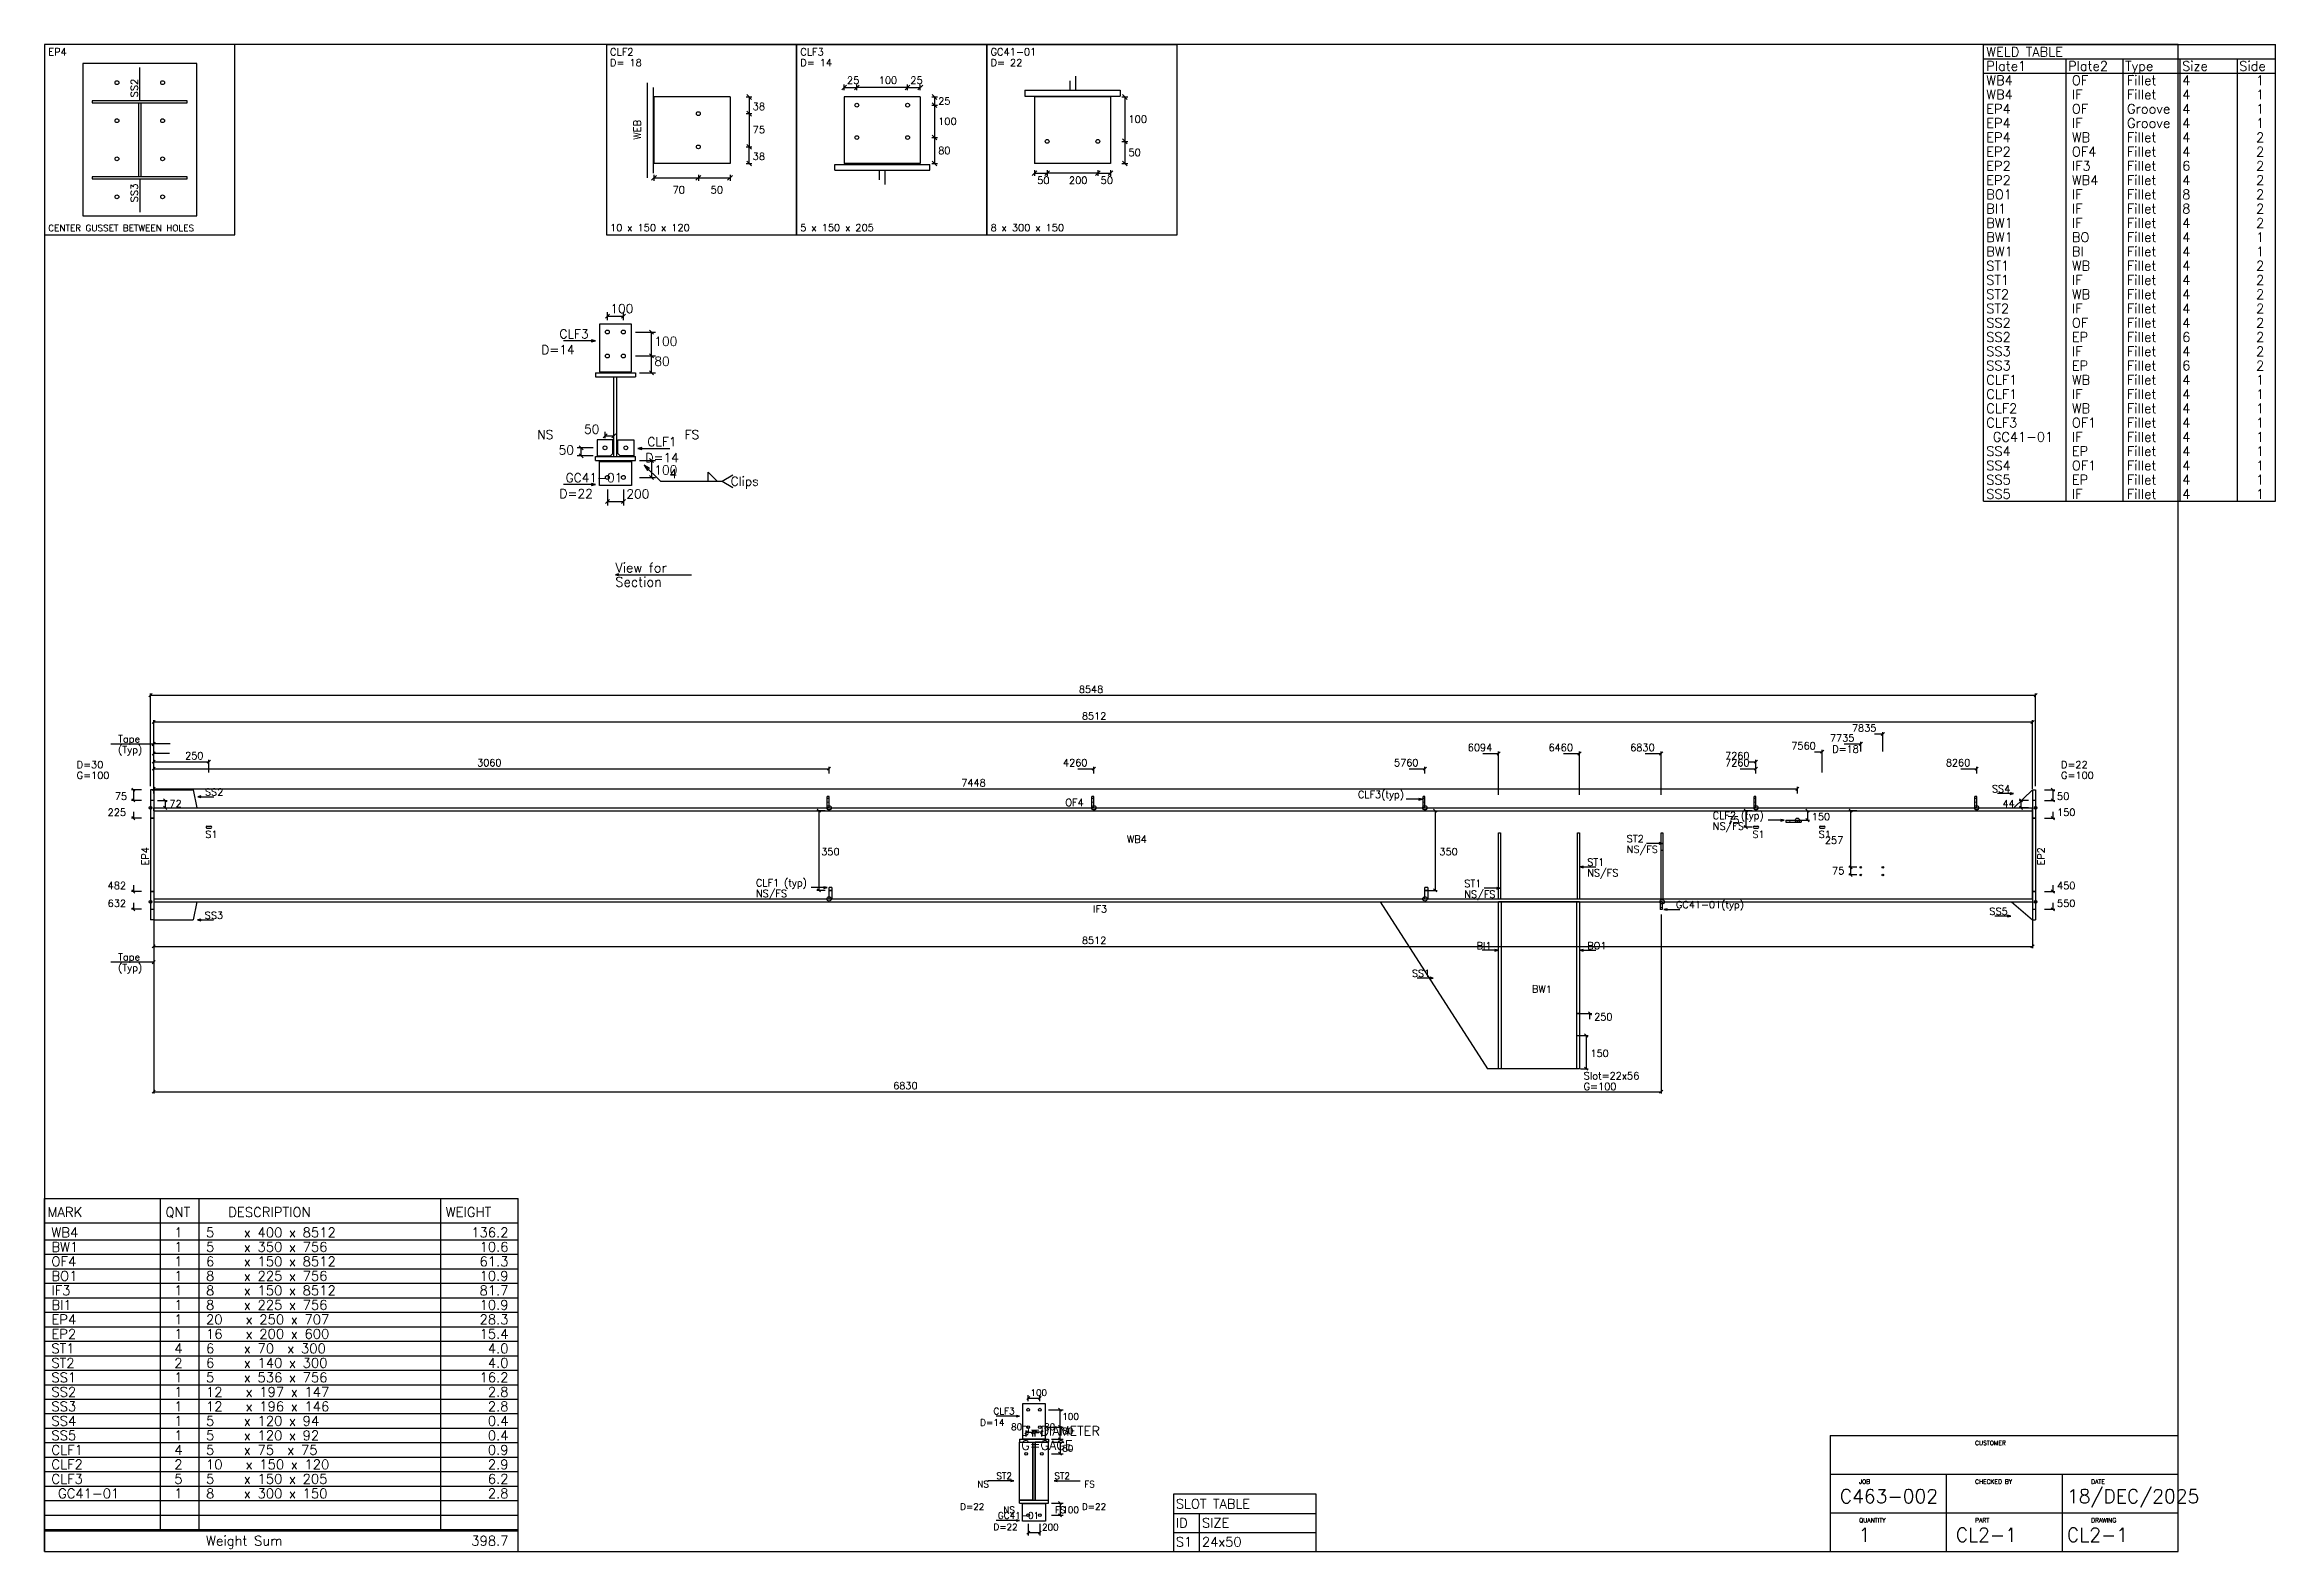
# Model space of a CAD drawing. Extents: x 0 to 879, y 0 to 594.
import ezdxf
from ezdxf.enums import TextEntityAlignment as Align

# ---------------------------------------------------------------- set-up
doc = ezdxf.new("R2010")
doc.units = 0
doc.linetypes.add('CONTIN', pattern=[0])
doc.linetypes.add('DASHED', pattern=[2.3812, 1.5875, -0.7937])
doc.layers.get('0').update_dxf_attribs({"linetype": 'CONTIN'})
for name, color, linetype in [('1', 7, 'CONTIN'), ('11', 7, 'CONTIN'), ('12', 2, 'CONTIN'), ('13', 2, 'CONTIN'), ('14', 7, 'CONTIN'), ('15', 6, 'CONTIN'), ('2', 7, 'CONTIN'), ('20', 7, 'CONTIN'), ('21', 7, 'CONTIN'), ('22', 7, 'CONTIN'), ('3', 1, 'CONTIN'), ('4', 1, 'CONTIN'), ('5', 7, 'CONTIN'), ('6', 4, 'CONTIN'), ('7', 3, 'DASHED'), ('9', 7, 'CONTIN')]:
    doc.layers.add(name, color=color, linetype=linetype)
doc.styles.add('SIMPLEX', font='SIMPLEX')

# ---------------------------------------------------------------- blocks, each defined once
blk = doc.blocks.new('SLOTTD')
at = {"layer": '6'}
for p, q in [((-25.4, 12.7), (25.4, 12.7)), ((-25.4, -12.7), (25.4, -12.7))]:
    blk.add_line(p, q, dxfattribs=at)
for centre, start, end in [((-25.4, 0), 90, 270), ((25.4, 0), 270, 90)]:
    blk.add_arc(centre, 12.7, start, end, dxfattribs=at)
blk = doc.blocks.new('CIRCLE')
at = {"layer": '1'}
blk.add_circle((0, 0), 10.2, dxfattribs=at)
blk = doc.blocks.new('ARROW')
at = {"layer": '2'}
blk.add_line((-0.635, -0.635), (0.635, 0.635), dxfattribs=at)
blk = doc.blocks.new('FLGHOL')
at = {"layer": '6'}
blk.add_solid([(-6.35, 0), (6.35, 0), (-6.35, 25.4), (6.35, 25.4)], dxfattribs=at)
blk = doc.blocks.new('WEBCLP2', base_point=(0, 152.4))
at = {"layer": '13'}
for p, q in [((-12.7, 0), (-12.7, 203.2)), ((-12.7, 203.2), (12.7, 203.2)), ((-12.7, 0), (12.7, 0)), ((12.7, 0), (12.7, 203.2))]:
    blk.add_line(p, q, dxfattribs=at)
at = {"layer": '6'}
for points in [[(-12.7, 144.78), (12.7, 144.78), (-12.7, 160.02), (12.7, 160.02)], [(-12.7, 43.18), (12.7, 43.18), (-12.7, 58.42), (12.7, 58.42)]]:
    blk.add_solid(points, dxfattribs=at)
blk = doc.blocks.new('ARROWP')
for p, q in [((0, 0), (-1.27, 0.317)), ((-1.27, 0.317), (-1.27, -0.317)), ((-1.27, -0.317), (0, 0))]:
    blk.add_line(p, q)
blk = doc.blocks.new('GRTCLPB')
at = {"layer": '13'}
for p, q in [((-12.7, 0), (-12.7, 152.4)), ((-12.7, 152.4), (12.7, 152.4)), ((-12.7, 0), (12.7, 0)), ((12.7, 0), (12.7, 152.4))]:
    blk.add_line(p, q, dxfattribs=at)
at = {"layer": '6'}
for points in [[(-12.7, 119.38), (12.7, 119.38), (-12.7, 134.62), (12.7, 134.62)], [(-12.7, 68.58), (12.7, 68.58), (-12.7, 83.82), (12.7, 83.82)]]:
    blk.add_solid(points, dxfattribs=at)
blk = doc.blocks.new('GRTCLP1')
at = {"layer": '13'}
for p, q in [((-12.7, 0), (-12.7, 101.6)), ((-12.7, 101.6), (12.7, 101.6)), ((-12.7, 0), (12.7, 0)), ((12.7, 0), (12.7, 101.6))]:
    blk.add_line(p, q, dxfattribs=at)
at = {"layer": '6'}
blk.add_solid([(-12.7, 68.58), (12.7, 68.58), (-12.7, 83.82), (12.7, 83.82)], dxfattribs=at)
blk = doc.blocks.new('BRCCLP', base_point=(12.7, 0))
at = {"layer": '1'}
blk.add_solid([(-12.7, 68.58), (12.7, 68.58), (-12.7, 83.82), (12.7, 83.82)], dxfattribs=at)
at = {"layer": '2'}
for p in [(-12.7, 101.6), (12.7, 0)]:
    blk.add_line(p, (12.7, 101.6), dxfattribs=at)
blk = doc.blocks.new('ASMPIECE', base_point=(250, -6))
at = {"layer": '1'}
for p, q in [((250, -6), (250, 6.97)), ((250, 6.97), (8762.478, 6.969)), ((8762.478, -6), (8762.478, 6.969)), ((250, -6), (250, -406)), ((250, -6), (8762.478, -6)), ((8762.478, -406), (8762.478, -6)), ((3322.969, -354.122), (3322.969, -406)), ((6022.97, -354.122), (6022.97, -406)), ((250, -406), (250, -418.97)), ((250, -406), (8762.478, -406)), ((250, -418.97), (8762.478, -418.97)), ((5807.523, -418.97), (6293.2, -1174.97)), ((6344, -1174.97), (6344, -418.97)), ((6710, -418.97), (6344, -418.97)), ((6356.97, -1174.97), (6356.97, -418.97)), ((6697.031, -418.97), (6697.031, -1174.97)), ((6710, -418.97), (6710, -1174.97)), ((8762.478, -406), (8762.478, -418.97)), ((6344, -1174.97), (6293.2, -1174.97)), ((6710, -1174.97), (6344, -1174.97))]:
    blk.add_line(p, q, dxfattribs=at)
at = {"layer": '12'}
for p, q in [((250, 89.255), (235.589, 89.255)), ((235.589, 89.255), (235.589, -501.254)), ((250, 89.255), (250, -501.254)), ((8762.478, 89.254), (8776.888, 89.254)), ((8762.478, 89.254), (8762.478, -501.255)), ((8776.888, 89.254), (8776.888, -501.255)), ((250, -501.254), (235.589, -501.254)), ((8762.478, -501.255), (8776.888, -501.255))]:
    blk.add_line(p, q, dxfattribs=at)
at = {"layer": '15'}
for centre in [(3310, 6.969), (4510, 6.969), (6010, 6.969), (7509.999, 6.969), (8510, 6.969), (7697.5, -49.232), (3310, -406), (6010, -406), (7084.323, -418.97)]:
    blk.add_circle(centre, 9.684, dxfattribs=at)
at = {"layer": '2'}
for p, q in [((235.589, 104.918), (235.589, 525.754)), ((235.589, 517.107), (8776.888, 517.107)), ((8776.888, 104.917), (8776.888, 525.753)), ((250, 93.434), (250, 404.704)), ((8762.478, 93.433), (8762.478, 404.704)), ((250, 396.058), (8762.478, 396.057)), ((250, 262.038), (250, 305.27)), ((7984.78, 262.038), (7984.78, 305.27)), ((8047.313, 341.816), (8084.78, 341.816)), ((8084.78, 262.038), (8084.78, 350.462)), ((324.935, 296.624), (250, 296.624)), ((250, 91.948), (250, 262.038)), ((322.053, 253.392), (250, 253.392)), ((250, 166.928), (250, 224.571)), ((250, 215.924), (500, 215.924)), ((500, 166.928), (500, 224.571)), ((6271.946, 253.392), (6344, 253.392)), ((6344, 66.053), (6344, 262.038)), ((6637.947, 253.392), (6710, 253.392)), ((6710, 66.053), (6710, 262.038)), ((7007.947, 253.392), (7080, 253.392)), ((7080, 66.053), (7080, 262.038)), ((7475.414, 215.924), (7510, 215.924)), ((7510, 166.928), (7510, 224.57)), ((7775.415, 261.116), (7810, 261.116)), ((7810, 166.928), (7810, 269.762)), ((7909.844, 296.624), (7984.78, 296.624)), ((250, 162.605), (250, 192.867)), ((250, 184.221), (3310, 184.221)), ((250, 71.818), (250, 102.08)), ((3310, 162.605), (3310, 192.867)), ((4437.946, 184.221), (4510, 184.221)), ((4510, 162.605), (4510, 192.867)), ((5937.946, 184.221), (6010, 184.221)), ((6010, 162.605), (6010, 192.867)), ((7437.947, 184.221), (7510, 184.221)), ((7510, 162.605), (7510, 192.867)), ((7697.5, 71.817), (7697.5, 102.08)), ((8437.947, 184.22), (8510.001, 184.22)), ((8510.001, 162.604), (8510.001, 192.867)), ((195.239, 89.255), (149.125, 89.255)), ((195.239, 40.835), (149.125, 40.835)), ((157.772, 89.255), (157.772, 40.835)), ((250, 93.434), (7697.5, 93.433)), ((267.293, 40.835), (310.525, 40.835)), ((267.293, 6.97), (310.525, 6.97)), ((301.878, 40.835), (301.878, 6.97)), ((8745.185, 40.834), (8701.952, 40.834)), ((8745.185, 6.969), (8701.952, 6.969)), ((8710.6, 40.834), (8710.6, 6.969)), ((8817.238, 89.254), (8863.353, 89.254)), ((8817.238, 40.834), (8863.353, 40.834)), ((8854.706, 89.254), (8854.706, 40.834)), ((195.239, -39.865), (149.125, -39.865)), ((157.772, -11.044), (157.772, -39.865)), ((3292.707, -6), (3255.239, -6)), ((3263.885, -6), (3263.885, -367.091)), ((6027.292, -6), (6064.76, -6)), ((6056.114, -6), (6056.114, -367.091)), ((7492.707, -6), (7455.239, -6)), ((7492.707, -81), (7455.239, -81)), ((7463.886, -6), (7463.886, -81)), ((7714.793, -6), (7752.261, -6)), ((7714.793, -49.232), (7752.261, -49.232)), ((7743.614, -6), (7743.614, -49.232)), ((7967.487, -6), (7930.02, -6)), ((7938.667, -6), (7938.667, -262.5)), ((8817.238, -39.865), (8863.353, -39.865)), ((8854.706, -11.044), (8854.706, -39.865)), ((7967.487, -262.5), (7930.02, -262.5)), ((7967.487, -262.5), (7930.02, -262.5)), ((7967.487, -297.086), (7930.02, -297.086)), ((7938.667, -262.5), (7938.667, -297.086)), ((195.239, -372.135), (149.125, -372.135)), ((157.772, -343.314), (157.772, -372.135)), ((3292.707, -367.091), (3255.239, -367.091)), ((6027.292, -367.091), (6064.76, -367.091)), ((8817.238, -372.135), (8863.353, -372.135)), ((8854.706, -343.314), (8854.706, -372.135)), ((195.239, -452.835), (149.125, -452.835)), ((157.772, -424.013), (157.772, -452.835)), ((250, -476.612), (250, -1287.949)), ((7080, -476.613), (7080, -1287.949)), ((8817.238, -452.835), (8863.353, -452.835)), ((8854.706, -424.014), (8854.706, -452.835)), ((8762.478, -505.434), (8762.478, -629.366)), ((250, -620.719), (8762.478, -620.719)), ((6714.323, -924.97), (6766.202, -924.97)), ((6757.555, -950.909), (6757.555, -924.97)), ((6714.323, -1024.97), (6748.909, -1024.97)), ((6740.262, -1024.97), (6740.262, -1174.97)), ((6714.323, -1174.97), (6748.909, -1174.97)), ((250, -1279.303), (7080, -1279.303))]:
    blk.add_line(p, q, dxfattribs=at)
at = {"layer": '3'}
for p, q in [((250, 93.434), (250, 381.647)), ((250, 295.183), (56.321, 295.183)), ((449.882, 56.975), (521.936, 56.975)), ((5997.03, 45.878), (5924.977, 45.878)), ((8676.058, 71.529), (8604.005, 71.529)), ((7636.976, -49.232), (7564.923, -49.232)), ((7085.764, -154.42), (7013.711, -154.42)), ((6712.882, -260.741), (6784.936, -260.741)), ((3301.354, -354.295), (3229.3, -354.295)), ((6349.764, -357.58), (6277.711, -357.58)), ((448.882, -501.254), (520.935, -501.254)), ((7092.969, -453.555), (7165.022, -453.555)), ((8664.341, -483.53), (8592.288, -483.53)), ((250, -505.434), (250, -629.365)), ((250, -505.434), (250, -707.183)), ((250, -692.772), (56.321, -692.772)), ((6341.118, -638.69), (6269.065, -638.69)), ((6712.882, -638.69), (6784.936, -638.69)), ((6047.479, -764.69), (5975.426, -764.69))]:
    blk.add_line(p, q, dxfattribs=at)
at = {"layer": '9'}
for p, q in [((250, 89.255), (430.32, 89.255)), ((447, 6.97), (430.32, 89.255)), ((8678.939, 6.969), (8762.478, 89.254)), ((6344, -406), (6344, -106)), ((6344, -106), (6352.646, -106)), ((6352.646, -106), (6352.646, -406)), ((6701.354, -406), (6701.354, -106)), ((6701.354, -106), (6710, -106)), ((6710, -106), (6710, -406)), ((7080, -406), (7080, -106)), ((7080, -106), (7088.646, -106)), ((7088.646, -106), (7088.646, -406)), ((250, -501.254), (429.32, -501.254)), ((446, -418.97), (429.32, -501.254)), ((6344, -406), (6352.646, -406)), ((6701.354, -406), (6710, -406)), ((7080, -406), (7088.646, -406)), ((8667.223, -418.97), (8762.478, -501.255))]:
    blk.add_line(p, q, dxfattribs=at)
at = {"layer": '1', "xscale": -0.34, "yscale": 0.34, "zscale": 0.34}
for p in [(3305.677, 6.969), (4505.677, 6.969), (6005.677, 6.969), (7505.676, 6.969), (8505.677, 6.969)]:
    blk.add_blockref('GRTCLPB', p, dxfattribs=at)
at = {"layer": '1', "xscale": 0.34, "yscale": 0.34, "zscale": 0.34, "rotation": -90}
blk.add_blockref('WEBCLP2', (7697.5, -53.556), dxfattribs=at)
at = {"layer": '15', "xscale": 0.567, "yscale": 0.567, "zscale": 0.567}
for p in [(235.589, 6.97), (8776.888, 6.969), (235.589, -418.97), (8776.888, -418.97)]:
    blk.add_blockref('CIRCLE', p, dxfattribs=at)
at = {"layer": '2', "xscale": 11.347, "yscale": 11.347, "zscale": 11.347}
for p, rotation in [((235.589, 517.107), 180), ((250, 396.058), 180), ((250, 296.624), 180), ((250, 253.392), 180), ((250, 215.924), 180), ((250, 184.221), 180), ((157.772, 89.255), 90), ((157.772, 40.835), -90), ((250, 93.434), 180), ((301.878, 40.835), 90), ((301.878, 6.97), -90), ((3263.885, -6), 90), ((6056.114, -6), 90), ((7463.886, -6), 90), ((7743.614, -6), 90), ((7938.667, -6), 90), ((8710.6, 40.834), 90), ((8710.6, 6.969), -90), ((8854.706, 89.254), 90), ((8854.706, 40.834), -90), ((157.772, -39.865), -90), ((7463.886, -81), -90), ((7743.614, -49.232), -90), ((8854.706, -39.865), -90), ((7938.667, -262.5), -90), ((7938.667, -262.5), 90), ((7938.667, -297.086), -90), ((157.772, -372.135), -90), ((3263.885, -367.091), -90), ((6056.114, -367.091), -90), ((8854.706, -372.135), -90), ((157.772, -452.835), -90), ((8854.706, -452.835), -90), ((6757.555, -924.97), 90), ((6740.262, -1024.97), 90), ((6740.262, -1174.97), -90), ((250, -1279.303), 180)]:
    blk.add_blockref('ARROW', p, dxfattribs=dict(at, rotation=rotation))
at = {"layer": '2'}
for name, p, xscale, yscale, zscale in [('ARROW', (8776.888, 517.107), 11.347, 11.347, 11.347), ('ARROW', (7984.78, 296.624), 11.347, 11.347, 11.347), ('ARROW', (8084.78, 341.816), 11.347, 11.347, 11.347), ('ARROW', (8762.478, 396.057), 11.347, 11.347, 11.347), ('ARROW', (500, 215.924), 11.347, 11.347, 11.347), ('ARROW', (6344, 253.392), 11.347, 11.347, 11.347), ('ARROW', (6710, 253.392), 11.347, 11.347, 11.347), ('ARROW', (7080, 253.392), 11.347, 11.347, 11.347), ('ARROW', (7510, 215.924), 11.347, 11.347, 11.347), ('ARROW', (7810, 261.116), 11.347, 11.347, 11.347), ('ARROW', (3310, 184.221), 11.347, 11.347, 11.347), ('ARROW', (4510, 184.221), 11.347, 11.347, 11.347), ('ARROW', (6010, 184.221), 11.347, 11.347, 11.347), ('ARROW', (7510, 184.221), 11.347, 11.347, 11.347), ('ARROW', (8510.001, 184.22), 11.347, 11.347, 11.347), ('ARROW', (7697.5, 93.433), 11.347, 11.347, 11.347), ('CIRCLE', (7984.78, -262.5), 0.34, 0.34, 0.34), ('CIRCLE', (7984.78, -297.086), 0.34, 0.34, 0.34), ('CIRCLE', (8084.78, -262.5), 0.34, 0.34, 0.34), ('CIRCLE', (8084.78, -297.086), 0.34, 0.34, 0.34), ('ARROW', (8762.478, -620.719), 11.347, 11.347, 11.347), ('ARROW', (7080, -1279.303), 11.347, 11.347, 11.347)]:
    blk.add_blockref(name, p, dxfattribs=dict(at, xscale=xscale, yscale=yscale, zscale=zscale))
at = {"layer": '3', "xscale": 11.347, "yscale": 11.347, "zscale": 11.347}
for name, p in [('ARROW', (250, 295.183)), ('ARROWP', (5997.03, 45.878)), ('ARROWP', (8676.058, 71.529)), ('ARROWP', (7636.976, -49.232)), ('ARROWP', (7085.764, -154.42)), ('ARROWP', (3301.354, -354.295)), ('ARROWP', (6349.764, -357.58)), ('ARROWP', (8664.341, -483.53)), ('ARROW', (250, -692.772)), ('ARROWP', (6341.118, -638.69)), ('ARROWP', (6047.479, -764.69))]:
    blk.add_blockref(name, p, dxfattribs=at)
at = {"layer": '3', "xscale": 11.347, "yscale": 11.347, "zscale": 11.347, "rotation": 180}
for name, p in [('ARROWP', (449.882, 56.975)), ('ARROWP', (6712.882, -260.741)), ('ARROWP', (448.882, -501.254)), ('ARROWP', (7092.969, -453.555)), ('ARROW', (250, -620.719)), ('ARROWP', (6712.882, -638.69))]:
    blk.add_blockref(name, p, dxfattribs=at)
at = {"layer": '6'}
for p, xscale, yscale, zscale, rotation in [((235.589, 40.835), 0.511, 0.567, 0.567, -90), ((8762.478, 40.834), 0.511, 0.567, 0.567, -90), ((235.589, -39.865), 0.511, 0.567, 0.567, -90), ((8762.478, -39.865), 0.511, 0.567, 0.567, -90), ((7088.646, -186), 0.511, 0.34, 0.34, 90), ((235.589, -372.135), 0.511, 0.567, 0.567, -90), ((8762.478, -372.135), 0.511, 0.567, 0.567, -90), ((235.589, -452.835), 0.511, 0.567, 0.567, -90), ((8762.478, -452.835), 0.511, 0.567, 0.567, -90), ((6697.031, -924.97), -0.511, -0.511, -0.511, 90), ((6697.031, -1024.97), -0.511, -0.511, -0.511, 90)]:
    blk.add_blockref('FLGHOL', p, dxfattribs=dict(at, xscale=xscale, yscale=yscale, zscale=zscale, rotation=rotation))
at = {"layer": '6', "xscale": 0.34, "yscale": 0.34, "zscale": 0.34}
for p in [(500, -81), (7510, -81), (7810, -81)]:
    blk.add_blockref('SLOTTD', p, dxfattribs=at)
at = {"layer": '7', "xscale": -0.511, "yscale": 0.511, "zscale": 0.511}
for p in [(3310, -406), (6010, -406)]:
    blk.add_blockref('BRCCLP', p, dxfattribs=at)
at = {"layer": '7', "xscale": 0.34, "yscale": 0.34, "zscale": 0.34, "rotation": 180}
blk.add_blockref('GRTCLP1', (7080, -418.97), dxfattribs=at)
at = {"style": 'SIMPLEX'}
blk.add_text('BW1', height=32.28, rotation=-1.571, dxfattribs=at).set_placement((6494.721, -829.25))
at = {"layer": '11', "style": 'SIMPLEX'}
for s, p in [('8548', (4441.679, 527.867)), ('8512', (4455.439, 406.817)), ('7560', (7670.12, 271.876)), ('7735', (7844.9, 307.384)), ('7835', (7944.9, 352.576)), ('250', (392.4, 226.684)), ('3060', (1715.44, 194.981)), ('4260', (4370.121, 194.981)), ('5760', (5870.12, 194.981)), ('6094', (6204.121, 264.152)), ('6460', (6570.121, 264.152)), ('6830', (6940.12, 264.152)), ('7260', (7370.12, 226.684)), ('7260', (7370.12, 194.98)), ('8260', (8370.121, 194.98)), ('7448', (3909.19, 104.193)), ('225', (41.526, -29.105)), ('75', (73.806, 43.525)), ('72', (321.285, 9.66)), ('44', (8626.633, 9.659)), ('50', (8874.112, 43.524)), ('150', (8874.112, -29.105)), ('75', (7379.92, -65.02)), ('150', (7763.021, -49.136)), ('350', (3274.646, -208.066)), ('350', (6075.52, -208.066)), ('257', (7822.42, -155.77)), ('75', (7854.7, -294.396)), ('482', (41.526, -361.375)), ('450', (8874.112, -361.375)), ('632', (41.526, -442.075)), ('550', (8874.112, -442.075)), ('8512', (4455.439, -609.959)), ('250', (6776.961, -956.174)), ('150', (6759.668, -1121.49)), ('6830', (3600.44, -1268.543))]:
    blk.add_text(s, height=32.28, dxfattribs=at).set_placement(p)
at = {"layer": '21', "style": 'SIMPLEX'}
for s, p in [('D=30', (-98.738, 186.094)), ('D=18', (7855.661, 256.85)), ('D=22', (8892.174, 186.094)), ('G=100', (-98.738, 137.674)), ('G=100', (8892.174, 137.674)), ('Slot=22x56', (6729.311, -1223.39)), ('G=100', (6729.311, -1271.81))]:
    blk.add_text(s, height=32.28, dxfattribs=at).set_placement(p)
at = {"layer": '3', "style": 'SIMPLEX'}
for s, p in [('Tape', (88.601, 303.253)), ('(Typ)', (88.601, 254.833)), ('SS4', (8579.218, 76.909)), ('SS2', (482.162, 62.355)), ('OF4', (4380.88, 15.039)), ('CLF3(typ)', (5706.511, 51.258)), ('S1', (483.86, -129.42)), ('CLF2 (typ)', (7314.177, -43.852)), ('NS/FS', (7314.177, -92.272)), ('S1', (7493.859, -129.42)), ('S1', (7793.86, -129.42)), ('WB4', (4660, -151.26)), ('ST2', (6924.365, -149.04)), ('NS/FS', (6924.365, -197.46)), ('ST1', (6745.163, -255.361)), ('NS/FS', (6745.163, -303.781)), ('CLF1 (typ)', (2978.555, -348.915)), ('NS/FS', (2978.555, -397.334)), ('ST1', (6188.365, -352.2)), ('NS/FS', (6188.365, -400.62)), ('SS3', (481.162, -495.874)), ('IF3', (4506.239, -467.39)), (' GC41-01(typ)', (7125.25, -448.175)), ('SS5', (8567.501, -478.15)), ('BI1', (6244.278, -633.31)), ('BO1', (6745.163, -633.31)), ('Tape', (88.601, -684.702)), ('(Typ)', (88.601, -733.122)), ('SS1', (5950.64, -759.31))]:
    blk.add_text(s, height=32.28, dxfattribs=at).set_placement(p)
for s, p in [('EP4', (227.52, -254.42)), ('EP2', (8817.238, -254.42))]:
    blk.add_text(s, height=32.28, rotation=90, dxfattribs=at).set_placement(p)
blk = doc.blocks.new('ASMBASE')
for p, q in [((25.4, 25.4), (0, 25.4)), ((0, 25.4), (0, 0)), ((25.4, 0), (25.4, 25.4)), ((20.32, 22.86), (5.08, 22.86)), ((5.08, 22.86), (5.08, 2.54)), ((12.7, 17.882), (12.7, 22.352)), ((20.32, 2.54), (20.32, 22.86)), ((19.05, 17.882), (6.35, 17.882)), ((6.35, 17.882), (6.35, 17.628)), ((19.05, 17.628), (19.05, 17.882)), ((6.35, 17.628), (19.05, 17.628)), ((12.573, 17.628), (12.827, 17.628)), ((12.573, 7.739), (12.573, 17.628)), ((12.827, 17.628), (12.827, 7.739)), ((19.05, 7.739), (6.35, 7.739)), ((6.35, 7.739), (6.35, 7.485)), ((6.35, 7.485), (19.05, 7.485)), ((12.827, 7.739), (12.573, 7.739)), ((12.7, 7.485), (12.7, 3.048)), ((19.05, 7.485), (19.05, 7.739)), ((0, 0), (25.4, 0)), ((5.08, 2.54), (20.32, 2.54))]:
    blk.add_line(p, q)
at = {"layer": '1'}
for centre in [(9.652, 20.32), (15.748, 20.32), (9.652, 15.24), (15.748, 15.24), (9.652, 10.16), (15.748, 10.16), (9.652, 5.08), (15.748, 5.08)]:
    blk.add_circle(centre, 0.254, dxfattribs=at)
at = {"layer": '1', "style": 'SIMPLEX'}
for s, height, p in [('EP4', 0.963, (0.482, 23.955)), ('CENTER GUSSET BETWEEN HOLES', 0.867, (0.482, 0.482))]:
    blk.add_text(s, height=height, dxfattribs=at).set_placement(p)
for s, p in [('SS2', (12.459, 18.363)), ('SS3', (12.459, 4.353))]:
    blk.add_text(s, height=0.963, rotation=90, dxfattribs=at).set_placement(p)
blk = doc.blocks.new('ASMPLATE')
at = {"layer": '14'}
for p, q in [((0, 0), (0, 139.065)), ((0, 139.065), (186.69, 139.065)), ((45.72, 8.096), (45.72, 139.065)), ((60.96, 8.096), (60.96, 139.065)), ((156.21, 8.096), (156.21, 139.065)), ((156.21, 8.096), (156.21, 139.065)), ((186.69, 8.096), (186.69, 139.065)), ((186.69, 0), (186.69, 139.065)), ((0, 129.54), (186.69, 129.54)), ((0, 122.873), (186.69, 122.873)), ((0, 117.158), (186.69, 117.158)), ((0, 111.443), (186.69, 111.443)), ((0, 105.728), (186.69, 105.728)), ((0, 100.013), (186.69, 100.013)), ((0, 94.298), (186.69, 94.298)), ((0, 88.583), (186.69, 88.583)), ((0, 82.868), (186.69, 82.868)), ((0, 77.153), (186.69, 77.153)), ((0, 71.438), (186.69, 71.438)), ((0, 65.723), (186.69, 65.723)), ((0, 60.008), (186.69, 60.008)), ((0, 54.293), (186.69, 54.293)), ((0, 48.578), (186.69, 48.578)), ((0, 42.863), (186.69, 42.863)), ((0, 37.148), (186.69, 37.148)), ((0, 31.433), (186.69, 31.433)), ((0, 25.718), (186.69, 25.718)), ((0, 20.003), (186.69, 20.003)), ((0, 14.288), (186.69, 14.288)), ((0, 8.573), (186.69, 8.573)), ((0, 8.096), (186.69, 8.096)), ((0, 0), (186.69, 0))]:
    blk.add_line(p, q, dxfattribs=at)
at = {"layer": '14', "style": 'SIMPLEX'}
for s, p in [('MARK', (1.143, 131.826)), ('QNT', (47.625, 131.826)), ('DESCRIPTION', (72.39, 131.826)), ('WEIGHT', (158.115, 131.826)), ('WB4', (2.667, 123.825)), ('  1', (45.91, 123.825)), ('5    x 400 x 8512', (63.627, 123.825)), ('OF4', (2.667, 112.395)), ('BW1', (2.667, 118.11)), ('  1', (45.91, 118.11)), ('  1', (45.91, 112.395)), ('5    x 350 x 756', (63.627, 118.11)), ('6    x 150 x 8512', (63.627, 112.395)), ('BO1', (2.667, 106.68)), ('  1', (45.91, 106.68)), ('8    x 225 x 756', (63.627, 106.68)), ('IF3', (2.667, 100.965)), ('BI1', (2.667, 95.25)), ('  1', (45.91, 100.965)), ('  1', (45.91, 95.25)), ('8    x 150 x 8512', (63.627, 100.965)), ('8    x 225 x 756', (63.627, 95.25)), ('EP4', (2.667, 89.535)), ('  1', (45.91, 89.535)), ('20   x 250 x 707', (63.627, 89.535)), ('ST1', (2.667, 78.105)), ('EP2', (2.667, 83.82)), ('  4', (45.91, 78.105)), ('  1', (45.91, 83.82)), ('6    x 70  x 300', (63.627, 78.105)), ('16   x 200 x 600', (63.627, 83.82)), ('ST2', (2.667, 72.39)), ('SS1', (2.667, 66.675)), ('  2', (45.91, 72.39)), ('  1', (45.91, 66.675)), ('5    x 536 x 756', (63.627, 66.675)), ('6    x 140 x 300', (63.627, 72.39)), ('SS2', (2.667, 60.96)), ('  1', (45.91, 60.96)), ('12   x 197 x 147', (63.627, 60.96)), ('SS3', (2.667, 55.245)), ('SS4', (2.667, 49.53)), ('  1', (45.91, 55.245)), ('  1', (45.91, 49.53)), ('5    x 120 x 94', (63.627, 49.53)), ('12   x 196 x 146', (63.627, 55.245)), ('SS5', (2.667, 43.815)), ('  1', (45.91, 43.815)), ('5    x 120 x 92', (63.627, 43.815)), ('CLF1', (2.667, 38.1)), ('CLF2', (2.667, 32.385)), ('  4', (45.91, 38.1)), ('  2', (45.91, 32.385)), ('5    x 75  x 75', (63.627, 38.1)), ('10   x 150 x 120', (63.627, 32.385)), ('CLF3', (2.667, 26.67)), ('  5', (45.91, 26.67)), ('5    x 150 x 205', (63.627, 26.67)), (' GC41-01', (2.667, 20.955)), ('  1', (45.91, 20.955)), ('8    x 300 x 150', (63.627, 20.955)), ('Weight Sum', (63.627, 2.286))]:
    blk.add_text(s, height=3.81, dxfattribs=at).set_placement(p)
for s, p in [('  136.2', (182.88, 123.825)), ('   61.3', (182.88, 112.395)), ('   10.6', (182.88, 118.11)), ('   10.9', (182.88, 106.68)), ('   81.7', (182.88, 100.965)), ('   10.9', (182.88, 95.25)), ('   28.3', (182.88, 89.535)), ('   15.4', (182.88, 83.82)), ('    4.0', (182.88, 78.105)), ('   16.2', (182.88, 66.675)), ('    4.0', (182.88, 72.39)), ('    2.8', (182.88, 60.96)), ('    2.8', (182.88, 55.245)), ('    0.4', (182.88, 49.53)), ('    0.4', (182.88, 43.815)), ('    0.9', (182.88, 38.1)), ('    2.9', (182.88, 32.385)), ('    6.2', (182.88, 26.67)), ('    2.8', (182.88, 20.955)), ('  398.7', (182.88, 2.286))]:
    blk.add_text(s, height=3.81, dxfattribs=at).set_placement(p, align=Align.RIGHT)
blk = doc.blocks.new('ASMTITLE')
for p, q in [((0, 30.48), (91.44, 30.48)), ((0, 30.48), (0, 0)), ((91.44, 0), (91.44, 30.48)), ((0, 20.32), (91.44, 20.32)), ((30.48, 20.32), (30.48, 0)), ((60.96, 20.32), (60.96, 0)), ((0, 10.16), (91.44, 10.16)), ((0, 0), (91.44, 0))]:
    blk.add_line(p, q)
at = {"style": 'SIMPLEX'}
for s, height, p in [('CUSTOMER', 1.143, (38.1, 27.94)), ('JOB', 1.143, (7.62, 17.78)), ('CHECKED BY', 1.143, (38.1, 17.78)), ('DATE', 1.143, (68.58, 17.78)), ('C463-002', 3.607, (2.54, 12.7)), ('18/DEC/2025', 3.607, (62.23, 12.7)), ('QUANTITY', 1.143, (7.62, 7.62)), ('  1', 3.607, (2.54, 2.54)), ('CL2-1', 3.607, (33.02, 2.54)), ('PART', 1.143, (38.1, 7.62)), ('CL2-1', 3.607, (62.23, 2.54)), ('DRAWING', 1.143, (68.58, 7.62))]:
    blk.add_text(s, height=height, dxfattribs=at).set_placement(p)
blk = doc.blocks.new('ASMSECTN')
at = {"layer": '1'}
for p, q in [((-6.35, 27.94), (6.35, 27.94)), ((-6.35, 27.94), (-6.35, 26.67)), ((-6.35, 26.67), (6.35, 26.67)), ((-0.508, 1.27), (-0.508, 26.67)), ((0.508, 1.27), (0.508, 26.67)), ((6.35, 27.94), (6.35, 26.67)), ((-6.35, 0), (-6.35, 1.27)), ((-6.35, 1.27), (6.35, 1.27)), ((-6.35, 0), (6.35, 0)), ((6.35, 0), (6.35, 1.27))]:
    blk.add_line(p, q, dxfattribs=at)
at = {"layer": '13'}
for p, q in [((5.08, 43.434), (-5.08, 43.434)), ((-5.08, 43.434), (-5.08, 28.194)), ((5.08, 28.194), (5.08, 43.434)), ((-5.08, 28.194), (5.08, 28.194)), ((-0.762, 6.604), (-5.842, 6.604)), ((-5.842, 6.604), (-5.842, 1.524)), ((-5.842, 1.524), (-1.524, 1.524)), ((-0.762, 2.286), (-1.524, 1.524)), ((-0.762, 2.286), (-0.762, 6.604)), ((0.762, 6.604), (5.842, 6.604)), ((0.762, 2.286), (0.762, 6.604)), ((0.762, 2.286), (1.524, 1.524)), ((5.842, 1.524), (1.524, 1.524)), ((5.842, 6.604), (5.842, 1.524)), ((-5.08, -0.254), (5.08, -0.254)), ((-5.08, -7.874), (-5.08, -0.254)), ((5.08, -0.254), (5.08, -7.874)), ((5.08, -7.874), (-5.08, -7.874))]:
    blk.add_line(p, q, dxfattribs=at)
at = {"layer": '3'}
for p, q in [((-2.54, 44.704), (-2.54, 47.244)), ((-2.54, 45.974), (2.54, 45.974)), ((2.54, 44.704), (2.54, 47.244)), ((-6.35, 38.1), (-16.51, 38.1)), ((6.35, 40.894), (12.7, 40.894)), ((11.43, 27.94), (11.43, 40.894)), ((6.35, 33.274), (12.7, 33.274)), ((7.62, 27.94), (12.7, 27.94)), ((-3.302, 7.112), (-3.302, 9.144)), ((-3.302, 7.874), (-0.508, 7.874)), ((-0.508, 7.874), (-0.508, 9.144)), ((-7.112, 4.064), (-12.192, 4.064)), ((-7.112, 1.524), (-12.192, 1.524)), ((-10.922, 1.524), (-10.922, 4.064)), ((7.112, 3.81), (17.272, 3.81)), ((7.62, 0), (12.7, 0)), ((11.43, 0), (11.43, -5.334)), ((7.62, -5.334), (12.7, -5.334)), ((-6.35, -7.62), (-16.51, -7.62)), ((-2.54, -9.144), (-2.54, -14.224)), ((-2.54, -12.954), (2.54, -12.954)), ((2.54, -9.144), (2.54, -14.224))]:
    blk.add_line(p, q, dxfattribs=at)
at = {"layer": '4'}
for p, q in [((9.195, -1.422), (14.315, -6.543)), ((14.315, -6.543), (33.091, -6.543)), ((29.535, -3.698), (32.38, -6.543)), ((29.535, -6.543), (29.535, -3.698)), ((33.091, -6.543), (33.945, -6.543)), ((33.945, -6.543), (37.358, -4.552)), ((33.945, -6.543), (37.358, -8.534))]:
    blk.add_line(p, q, dxfattribs=at)
at = {"layer": '1'}
for p, rotation in [((-2.54, 45.974), 180), ((11.43, 40.894), 90), ((11.43, 33.274), 270), ((11.43, 33.274), 90), ((11.43, 27.94), 270), ((-0.508, 7.874), 180), ((-10.922, 4.064), 270), ((-10.922, 1.524), 90), ((11.43, 0), 90), ((11.43, -5.334), 270), ((-2.54, -12.954), 180)]:
    blk.add_blockref('ARROW', p, dxfattribs=dict(at, rotation=rotation))
for p in [(2.54, 45.974), (-3.302, 7.874), (2.54, -12.954)]:
    blk.add_blockref('ARROW', p, dxfattribs=at)
at = {"layer": '1', "xscale": 0.06, "yscale": 0.06, "zscale": 0.06}
for p in [(-2.54, 40.894), (2.54, 40.894), (-2.54, 33.274), (2.54, 33.274), (-3.302, 4.064), (3.302, 4.064)]:
    blk.add_blockref('CIRCLE', p, dxfattribs=at)
at = {"layer": '1', "xscale": 0.06, "yscale": 0.06, "zscale": 0.06, "rotation": 90}
for p in [(-2.54, -5.334), (2.54, -5.334)]:
    blk.add_blockref('CIRCLE', p, dxfattribs=at)
at = {"layer": '3'}
for p in [(-6.35, 38.1), (-6.35, -7.62)]:
    blk.add_blockref('ARROWP', p, dxfattribs=at)
at = {"layer": '3', "rotation": 180}
blk.add_blockref('ARROWP', (7.112, 3.81), dxfattribs=at)
at = {"layer": '4', "xscale": 1.5, "yscale": 1.5, "zscale": 1.5, "rotation": 135}
blk.add_blockref('ARROWP', (9.195, -1.422), dxfattribs=at)
at = {"layer": '1', "style": 'SIMPLEX'}
for s, p in [('CLF3', (-17.78, 38.862)), ('CLF1', (10.16, 4.572)), (' GC41-01', (-17.78, -6.858))]:
    blk.add_text(s, height=2.845, dxfattribs=at).set_placement(p)
at = {"layer": '21', "style": 'SIMPLEX'}
for s, p in [('D=14', (-23.571, 33.833)), ('D=14', (9.55, -0.457)), ('D=22', (-17.78, -11.887))]:
    blk.add_text(s, height=2.845, dxfattribs=at).set_placement(p)
at = {"layer": '3', "style": 'SIMPLEX'}
for s, p in [('100', (-1.592, 46.922)), ('100', (12.378, 36.508)), ('80', (12.378, 30.158)), ('NS', (-24.841, 6.858)), ('50', (-9.94, 8.568)), ('FS', (21.996, 6.858)), ('50', (-18.068, 1.964)), ('100', (12.378, -4.386)), ('200', (3.488, -12.006))]:
    blk.add_text(s, height=2.845, dxfattribs=at).set_placement(p)
at = {"layer": '4', "style": 'SIMPLEX'}
blk.add_text('Clips', height=2.845, dxfattribs=at).set_placement((36.647, -7.965))
at = {"layer": '5', "style": 'SIMPLEX'}
blk.add_text('4', height=2.845, dxfattribs=at).set_placement((17.16, -5.595))
blk = doc.blocks.new('ASMSECT2')
at = {"layer": '1'}
for p, q in [((-6.35, 27.94), (6.35, 27.94)), ((-6.35, 27.94), (-6.35, 26.67)), ((-6.35, 26.67), (6.35, 26.67)), ((-0.508, 1.27), (-0.508, 26.67)), ((0.508, 1.27), (0.508, 26.67)), ((6.35, 27.94), (6.35, 26.67)), ((-6.35, 0), (-6.35, 1.27)), ((-6.35, 1.27), (6.35, 1.27)), ((-6.35, 0), (6.35, 0)), ((6.35, 0), (6.35, 1.27))]:
    blk.add_line(p, q, dxfattribs=at)
at = {"layer": '13'}
for p, q in [((5.08, 43.434), (-5.08, 43.434)), ((-5.08, 43.434), (-5.08, 28.194)), ((5.08, 28.194), (5.08, 43.434)), ((-6.35, 1.27), (-6.35, 26.67)), ((-6.35, 26.67), (-0.508, 26.67)), ((-5.08, 28.194), (5.08, 28.194)), ((-0.508, 26.67), (-0.508, 1.27)), ((6.35, 26.67), (0.508, 26.67)), ((0.508, 26.67), (0.508, 1.27)), ((6.35, 1.27), (6.35, 26.67)), ((-0.508, 1.27), (-6.35, 1.27)), ((0.508, 1.27), (6.35, 1.27)), ((-5.08, -0.254), (5.08, -0.254)), ((-5.08, -7.874), (-5.08, -0.254)), ((5.08, -7.874), (-5.08, -7.874)), ((5.08, -0.254), (5.08, -7.874))]:
    blk.add_line(p, q, dxfattribs=at)
at = {"layer": '3'}
for p, q in [((-2.54, 44.704), (-2.54, 47.244)), ((-2.54, 45.974), (2.54, 45.974)), ((2.54, 44.704), (2.54, 47.244)), ((6.35, 40.894), (12.7, 40.894)), ((11.43, 27.94), (11.43, 40.894)), ((-6.35, 38.1), (-16.51, 38.1)), ((-3.429, 29.21), (-3.429, 31.75)), ((-3.429, 30.988), (-0.508, 30.988)), ((-0.508, 29.21), (-0.508, 31.75)), ((0.508, 29.21), (0.508, 31.75)), ((3.429, 30.988), (0.508, 30.988)), ((3.429, 29.21), (3.429, 31.75)), ((6.35, 33.274), (12.7, 33.274)), ((7.62, 27.94), (12.7, 27.94)), ((7.62, 26.67), (12.7, 26.67)), ((7.62, 26.67), (12.7, 26.67)), ((7.62, 21.59), (12.7, 21.59)), ((7.62, 21.59), (12.7, 21.59)), ((11.43, 26.67), (11.43, 21.59)), ((11.43, 26.67), (11.43, 21.59)), ((-8.89, 9.737), (-20.269, 9.737)), ((7.62, 0), (12.7, 0)), ((8.89, 9.737), (20.269, 9.737)), ((11.43, 0), (11.43, -5.334)), ((-6.35, -7.62), (-16.51, -7.62)), ((-2.54, -9.144), (-2.54, -14.224)), ((2.54, -9.144), (2.54, -14.224)), ((7.62, -5.334), (12.7, -5.334)), ((-2.54, -12.954), (2.54, -12.954))]:
    blk.add_line(p, q, dxfattribs=at)
at = {"layer": '1'}
for p, rotation in [((-2.54, 45.974), 180), ((11.43, 40.894), 90), ((-3.429, 30.988), 180), ((-0.508, 30.988), 360), ((0.508, 30.988), 180), ((11.43, 33.274), 270), ((11.43, 33.274), 90), ((11.43, 27.94), 270), ((11.43, 26.67), 90), ((11.43, 26.67), 90), ((11.43, 21.59), 270), ((11.43, 21.59), 270), ((11.43, 0), 90), ((11.43, -5.334), 270), ((-2.54, -12.954), 180)]:
    blk.add_blockref('ARROW', p, dxfattribs=dict(at, rotation=rotation))
at = {"layer": '1', "xscale": 0.06, "yscale": 0.06, "zscale": 0.06}
for p in [(-2.54, 40.894), (2.54, 40.894), (-2.54, 33.274), (2.54, 33.274), (-3.429, 21.59), (3.429, 21.59)]:
    blk.add_blockref('CIRCLE', p, dxfattribs=at)
at = {"layer": '1'}
for p in [(2.54, 45.974), (3.429, 30.988), (2.54, -12.954)]:
    blk.add_blockref('ARROW', p, dxfattribs=at)
at = {"layer": '1', "xscale": 0.06, "yscale": 0.06, "zscale": 0.06, "rotation": 90}
for p in [(-2.54, -5.334), (2.54, -5.334)]:
    blk.add_blockref('CIRCLE', p, dxfattribs=at)
at = {"layer": '3'}
for p in [(-6.35, 38.1), (-6.35, -7.62)]:
    blk.add_blockref('ARROWP', p, dxfattribs=at)
for p, rotation in [((-8.89, 9.737), 360), ((8.89, 9.737), 180)]:
    blk.add_blockref('ARROWP', p, dxfattribs=dict(at, rotation=rotation))
at = {"layer": '1', "style": 'SIMPLEX'}
for s, p in [('CLF3', (-17.78, 38.862)), ('ST2', (-16.51, 10.499)), ('ST2', (8.89, 10.499)), (' GC41-01', (-17.78, -6.858))]:
    blk.add_text(s, height=2.845, dxfattribs=at).set_placement(p)
at = {"layer": '21', "style": 'SIMPLEX'}
for s, p in [('D=14', (-23.571, 33.833)), ('D=22', (-32.36, -2.997)), ('D=22', (-17.78, -11.887)), ('D=22', (20.98, -2.997))]:
    blk.add_text(s, height=2.845, dxfattribs=at).set_placement(p)
at = {"layer": '3', "style": 'SIMPLEX'}
for s, p in [('100', (-1.592, 46.922)), ('100', (12.378, 36.508)), ('80', (-10.067, 31.936)), ('80', (4.377, 31.936)), ('80', (12.378, 30.158)), ('80', (12.378, 22.538)), ('80', (12.378, 22.538)), ('NS', (-24.841, 6.858)), ('FS', (21.996, 6.858)), ('NS', (-13.462, -4.42)), ('200', (3.488, -12.006)), ('FS', (9.195, -4.42)), ('100', (12.378, -4.386))]:
    blk.add_text(s, height=2.845, dxfattribs=at).set_placement(p)
blk = doc.blocks.new('ASMBOLT')
at = {"layer": '21', "style": 'SIMPLEX'}
for s, p in [('D=DIAMETER', (0, 5.715)), ('G=GAGE', (0, 0))]:
    blk.add_text(s, height=3.81, dxfattribs=at).set_placement(p)
blk = doc.blocks.new('ASMVIEW')
at = {"layer": '21'}
blk.add_line((0, 0), (30.48, 0), dxfattribs=at)
at = {"layer": '21', "rotation": 180}
blk.add_blockref('ARROWP', (0, 0), dxfattribs=at)
at = {"layer": '21', "style": 'SIMPLEX'}
for s, p in [('View for', (0, 0.953)), ('Section', (0, -4.762))]:
    blk.add_text(s, height=3.81, dxfattribs=at).set_placement(p)
blk = doc.blocks.new('ASMSLOT')
for p, q in [((57.15, 22.86), (0, 22.86)), ((0, 22.86), (0, 0)), ((57.15, 0), (57.15, 22.86)), ((0, 15.24), (57.15, 15.24)), ((10.478, 0), (10.478, 15.24)), ((57.15, 0), (57.15, 15.24)), ((0, 7.62), (57.15, 7.62)), ((0, 0), (57.15, 0))]:
    blk.add_line(p, q)
at = {"style": 'SIMPLEX'}
for s, p in [('SLOT TABLE', (0.953, 17.145)), ('ID', (0.953, 9.525)), ('SIZE', (11.43, 9.525)), ('S1', (0.953, 1.905)), ('24x50', (11.43, 1.905))]:
    blk.add_text(s, height=3.81, dxfattribs=at).set_placement(p)
blk = doc.blocks.new('ASM_WELD', base_point=(0, 182.88))
at = {"layer": '20'}
for p, q in [((0, 182.88), (116.967, 182.88)), ((0, 0), (0, 182.88)), ((116.967, 0), (116.967, 182.88)), ((0, 177.165), (116.967, 177.165)), ((0, 171.45), (116.967, 171.45)), ((33.147, 0), (33.147, 177.165)), ((56.007, 0), (56.007, 177.165)), ((78.867, 0), (78.867, 177.165)), ((101.727, 0), (101.727, 177.165)), ((0, 0), (116.967, 0))]:
    blk.add_line(p, q, dxfattribs=at)
at = {"layer": '14', "style": 'SIMPLEX'}
for s, p in [('WELD TABLE', (1.143, 178.118)), ('WB4', (1.143, 166.688)), ('Plate1', (1.143, 172.403)), ('Plate2', (33.909, 172.403)), ('OF', (35.433, 166.688)), ('Type', (56.769, 172.403)), ('Fillet', (57.531, 166.688)), ('Size', (79.629, 172.403)), ('4', (79.629, 166.688)), ('Side', (102.489, 172.403)), ('  1', (104.013, 166.688)), ('WB4', (1.143, 160.973)), ('IF', (35.433, 160.973)), ('Fillet', (57.531, 160.973)), ('4', (79.629, 160.973)), ('  1', (104.013, 160.973)), ('EP4', (1.143, 155.258)), ('EP4', (1.143, 149.543)), ('OF', (35.433, 155.258)), ('IF', (35.433, 149.543)), ('Groove', (57.531, 155.258)), ('Groove', (57.531, 149.543)), ('4', (79.629, 155.258)), ('4', (79.629, 149.543)), ('  1', (104.013, 155.258)), ('  1', (104.013, 149.543)), ('EP4', (1.143, 143.828)), ('WB', (35.433, 143.828)), ('Fillet', (57.531, 143.828)), ('4', (79.629, 143.828)), ('  2', (104.013, 143.828)), ('EP2', (1.143, 138.113)), ('EP2', (1.143, 132.398)), ('OF4', (35.433, 138.113)), ('IF3', (35.433, 132.398)), ('Fillet', (57.531, 138.113)), ('Fillet', (57.531, 132.398)), ('4', (79.629, 138.113)), ('6', (79.629, 132.398)), ('  2', (104.013, 138.113)), ('  2', (104.013, 132.398)), ('EP2', (1.143, 126.683)), ('WB4', (35.433, 126.683)), ('Fillet', (57.531, 126.683)), ('4', (79.629, 126.683)), ('  2', (104.013, 126.683)), ('BO1', (1.143, 120.968)), ('BI1', (1.143, 115.253)), ('IF', (35.433, 120.968)), ('IF', (35.433, 115.253)), ('Fillet', (57.531, 120.968)), ('Fillet', (57.531, 115.253)), ('8', (79.629, 120.968)), ('8', (79.629, 115.253)), ('  2', (104.013, 120.968)), ('  2', (104.013, 115.253)), ('BW1', (1.143, 109.538)), ('BW1', (1.143, 103.823)), ('IF', (35.433, 109.538)), ('BO', (35.433, 103.823)), ('Fillet', (57.531, 109.538)), ('Fillet', (57.531, 103.823)), ('4', (79.629, 109.538)), ('4', (79.629, 103.823)), ('  2', (104.013, 109.538)), ('  1', (104.013, 103.823)), ('BW1', (1.143, 98.108)), ('BI', (35.433, 98.108)), ('Fillet', (57.531, 98.108)), ('4', (79.629, 98.108)), ('  1', (104.013, 98.108)), ('ST1', (1.143, 92.393)), ('ST1', (1.143, 86.678)), ('WB', (35.433, 92.393)), ('IF', (35.433, 86.678)), ('Fillet', (57.531, 92.393)), ('Fillet', (57.531, 86.678)), ('4', (79.629, 92.393)), ('4', (79.629, 86.678)), ('  2', (104.013, 92.393)), ('  2', (104.013, 86.678)), ('ST2', (1.143, 80.963)), ('WB', (35.433, 80.963)), ('Fillet', (57.531, 80.963)), ('4', (79.629, 80.963)), ('  2', (104.013, 80.963)), ('ST2', (1.143, 75.248)), ('SS2', (1.143, 69.533)), ('OF', (35.433, 69.533)), ('IF', (35.433, 75.248)), ('Fillet', (57.531, 75.248)), ('Fillet', (57.531, 69.533)), ('4', (79.629, 75.248)), ('4', (79.629, 69.533)), ('  2', (104.013, 75.248)), ('  2', (104.013, 69.533)), ('SS2', (1.143, 63.818)), ('EP', (35.433, 63.818)), ('Fillet', (57.531, 63.818)), ('6', (79.629, 63.818)), ('  2', (104.013, 63.818)), ('SS3', (1.143, 58.103)), ('SS3', (1.143, 52.388)), ('IF', (35.433, 58.103)), ('EP', (35.433, 52.388)), ('Fillet', (57.531, 58.103)), ('Fillet', (57.531, 52.388)), ('4', (79.629, 58.103)), ('6', (79.629, 52.388)), ('  2', (104.013, 58.103)), ('  2', (104.013, 52.388)), ('CLF1', (1.143, 46.673)), ('CLF1', (1.143, 40.958)), ('WB', (35.433, 46.673)), ('IF', (35.433, 40.958)), ('Fillet', (57.531, 46.673)), ('Fillet', (57.531, 40.958)), ('4', (79.629, 46.673)), ('4', (79.629, 40.958)), ('  1', (104.013, 46.673)), ('  1', (104.013, 40.958)), ('CLF2', (1.143, 35.243)), ('WB', (35.433, 35.243)), ('Fillet', (57.531, 35.243)), ('4', (79.629, 35.243)), ('  1', (104.013, 35.243)), ('CLF3', (1.143, 29.528)), (' GC41-01', (1.143, 23.813)), ('OF1', (35.433, 29.528)), ('IF', (35.433, 23.813)), ('Fillet', (57.531, 29.528)), ('Fillet', (57.531, 23.813)), ('4', (79.629, 29.528)), ('4', (79.629, 23.813)), ('  1', (104.013, 29.528)), ('  1', (104.013, 23.813)), ('SS4', (1.143, 18.098)), ('EP', (35.433, 18.098)), ('Fillet', (57.531, 18.098)), ('4', (79.629, 18.098)), ('  1', (104.013, 18.098)), ('SS4', (1.143, 12.383)), ('SS5', (1.143, 6.668)), ('OF1', (35.433, 12.383)), ('EP', (35.433, 6.668)), ('Fillet', (57.531, 12.383)), ('Fillet', (57.531, 6.668)), ('4', (79.629, 12.383)), ('4', (79.629, 6.668)), ('  1', (104.013, 12.383)), ('  1', (104.013, 6.668)), ('SS5', (1.143, 0.953)), ('IF', (35.433, 0.953)), ('Fillet', (57.531, 0.953)), ('4', (79.629, 0.953)), ('  1', (104.013, 0.953))]:
    blk.add_text(s, height=3.81, dxfattribs=at).set_placement(p)
blk = doc.blocks.new('ARROWD')
at = {"layer": '2'}
blk.add_line((-0.635, -0.635), (0.635, 0.635), dxfattribs=at)
blk = doc.blocks.new('PC-21')
at = {"layer": '1'}
for p, q in [((50.8, 50.8), (0, 50.8)), ((0, 50.8), (0, 0)), ((50.8, 0), (50.8, 50.8)), ((0, 0), (50.8, 0))]:
    blk.add_line(p, q, dxfattribs=at)
at = {"layer": '13'}
for p, q in [((33.02, 36.83), (12.7, 36.83)), ((12.7, 36.83), (12.7, 19.05)), ((33.02, 36.83), (33.02, 19.05)), ((33.02, 19.05), (12.7, 19.05))]:
    blk.add_line(p, q, dxfattribs=at)
at = {"layer": '2'}
for p, q in [((37.338, 36.83), (38.862, 36.83)), ((38.1, 36.83), (38.1, 32.385)), ((37.338, 32.385), (38.862, 32.385)), ((38.1, 32.385), (38.1, 23.495)), ((37.338, 23.495), (38.862, 23.495)), ((37.338, 19.05), (38.862, 19.05)), ((38.1, 19.05), (38.1, 23.495)), ((12.7, 16.002), (12.7, 14.478)), ((12.7, 15.24), (24.553, 15.24)), ((24.553, 16.002), (24.553, 14.478)), ((24.553, 15.24), (33.02, 15.24)), ((33.02, 16.002), (33.02, 14.478))]:
    blk.add_line(p, q, dxfattribs=at)
at = {"layer": '3'}
for p, q in [((10.922, 40.64), (10.922, 15.24)), ((12.446, 39.37), (12.446, 16.51))]:
    blk.add_line(p, q, dxfattribs=at)
at = {"layer": '6'}
for centre in [(24.553, 32.385), (24.553, 23.495)]:
    blk.add_circle(centre, 0.508, dxfattribs=at)
at = {"layer": '2'}
for p, rotation in [((38.1, 36.83), 90), ((38.1, 32.385), -90), ((38.1, 32.385), 90), ((38.1, 23.495), -90), ((38.1, 23.495), 90), ((38.1, 19.05), -90), ((12.7, 15.24), 180), ((24.553, 15.24), 180)]:
    blk.add_blockref('ARROWD', p, dxfattribs=dict(at, rotation=rotation))
for p in [(24.553, 15.24), (33.02, 15.24)]:
    blk.add_blockref('ARROWD', p, dxfattribs=at)
at = {"layer": '11', "style": 'SIMPLEX'}
for s, p in [('38', (39.063, 33.348)), ('75', (39.063, 27.125)), ('38', (39.063, 20.013)), ('70', (17.663, 11.08)), ('50', (27.823, 11.08))]:
    blk.add_text(s, height=1.927, dxfattribs=at).set_placement(p)
at = {"layer": '2', "style": 'SIMPLEX'}
for s, p in [('CLF2', (0.963, 47.91)), ('10 x 150 x 120', (0.963, 0.963))]:
    blk.add_text(s, height=1.927, dxfattribs=at).set_placement(p)
blk.add_text('WEB', height=1.927, rotation=90, dxfattribs=at).set_placement((9.197, 25.4))
at = {"layer": '21', "style": 'SIMPLEX'}
blk.add_text('D= 18', height=1.927, dxfattribs=at).set_placement((0.963, 45.019))
blk = doc.blocks.new('GC-1')
at = {"layer": '1'}
for p, q in [((50.8, 50.8), (0, 50.8)), ((0, 50.8), (0, 0)), ((50.8, 0), (50.8, 50.8)), ((0, 0), (50.8, 0))]:
    blk.add_line(p, q, dxfattribs=at)
at = {"layer": '13'}
for p, q in [((33.02, 36.83), (12.7, 36.83)), ((12.7, 36.83), (12.7, 19.05)), ((33.02, 36.83), (33.02, 19.05)), ((33.02, 19.05), (12.7, 19.05))]:
    blk.add_line(p, q, dxfattribs=at)
at = {"layer": '2'}
for p, q in [((12.7, 38.608), (12.7, 40.132)), ((12.7, 39.37), (16.087, 39.37)), ((16.087, 38.608), (16.087, 40.132)), ((16.087, 38.608), (16.087, 40.132)), ((29.633, 39.37), (16.087, 39.37)), ((29.633, 38.608), (29.633, 40.132)), ((29.633, 39.37), (33.02, 39.37)), ((33.02, 38.608), (33.02, 40.132)), ((36.068, 36.83), (37.592, 36.83)), ((36.83, 36.83), (36.83, 34.662)), ((36.068, 34.662), (37.592, 34.662)), ((36.068, 34.662), (37.592, 34.662)), ((36.83, 34.662), (36.83, 25.989)), ((36.068, 25.989), (37.592, 25.989)), ((36.83, 25.989), (36.83, 19.05)), ((36.068, 19.05), (37.592, 19.05))]:
    blk.add_line(p, q, dxfattribs=at)
at = {"layer": '3'}
for p, q in [((10.16, 18.796), (35.56, 18.796)), ((10.16, 17.272), (10.16, 18.796)), ((35.56, 17.272), (35.56, 18.796)), ((10.16, 17.272), (35.56, 17.272)), ((22.098, 14.732), (22.098, 17.272)), ((23.622, 13.462), (23.622, 17.272))]:
    blk.add_line(p, q, dxfattribs=at)
at = {"layer": '6'}
for centre in [(16.087, 34.662), (29.633, 34.662), (16.087, 25.989), (29.633, 25.989)]:
    blk.add_circle(centre, 0.508, dxfattribs=at)
at = {"layer": '2'}
for p, rotation in [((12.7, 39.37), 180), ((16.087, 39.37), 180), ((29.633, 39.37), 180), ((36.83, 36.83), 90), ((36.83, 34.662), -90), ((36.83, 34.662), 90), ((36.83, 25.989), -90), ((36.83, 25.989), -90), ((36.83, 19.05), -90)]:
    blk.add_blockref('ARROWD', p, dxfattribs=dict(at, rotation=rotation))
for p in [(16.087, 39.37), (29.633, 39.37), (33.02, 39.37)]:
    blk.add_blockref('ARROWD', p, dxfattribs=at)
at = {"layer": '11', "style": 'SIMPLEX'}
for s, p in [('25', (13.43, 40.333)), ('100', (21.897, 40.333)), ('25', (30.363, 40.333)), ('25', (37.793, 34.782)), ('100', (37.793, 29.362)), ('80', (37.793, 21.556))]:
    blk.add_text(s, height=1.927, dxfattribs=at).set_placement(p)
at = {"layer": '2', "style": 'SIMPLEX'}
for s, p in [('CLF3', (0.963, 47.91)), ('5 x 150 x 205', (0.963, 0.963))]:
    blk.add_text(s, height=1.927, dxfattribs=at).set_placement(p)
at = {"layer": '21', "style": 'SIMPLEX'}
blk.add_text('D= 14', height=1.927, dxfattribs=at).set_placement((0.963, 45.019))
blk = doc.blocks.new('GC-51')
at = {"layer": '1'}
for p, q in [((50.8, 50.8), (0, 50.8)), ((0, 50.8), (0, 0)), ((50.8, 0), (50.8, 50.8)), ((0, 0), (50.8, 0))]:
    blk.add_line(p, q, dxfattribs=at)
at = {"layer": '13'}
for p, q in [((33.02, 36.83), (12.7, 36.83)), ((12.7, 36.83), (12.7, 19.05)), ((33.02, 36.83), (33.02, 19.05)), ((33.02, 19.05), (12.7, 19.05))]:
    blk.add_line(p, q, dxfattribs=at)
at = {"layer": '2'}
for p, q in [((36.068, 36.83), (37.592, 36.83)), ((36.83, 36.83), (36.83, 24.977)), ((36.068, 24.977), (37.592, 24.977)), ((36.83, 24.977), (36.83, 19.05)), ((36.068, 19.05), (37.592, 19.05)), ((12.7, 17.272), (12.7, 15.748)), ((12.7, 16.51), (16.087, 16.51)), ((16.087, 17.272), (16.087, 15.748)), ((16.087, 17.272), (16.087, 15.748)), ((29.633, 16.51), (16.087, 16.51)), ((29.633, 17.272), (29.633, 15.748)), ((29.633, 16.51), (33.02, 16.51)), ((33.02, 17.272), (33.02, 15.748))]:
    blk.add_line(p, q, dxfattribs=at)
at = {"layer": '3'}
for p, q in [((23.622, 42.418), (23.622, 38.608)), ((10.16, 38.608), (35.56, 38.608)), ((10.16, 38.608), (10.16, 37.084)), ((10.16, 37.084), (35.56, 37.084)), ((22.098, 41.148), (22.098, 38.608)), ((35.56, 38.608), (35.56, 37.084))]:
    blk.add_line(p, q, dxfattribs=at)
at = {"layer": '6'}
for centre in [(16.087, 24.977), (29.633, 24.977)]:
    blk.add_circle(centre, 0.508, dxfattribs=at)
at = {"layer": '2'}
for p, rotation in [((36.83, 36.83), 90), ((36.83, 24.977), -90), ((36.83, 24.977), -90), ((36.83, 19.05), -90), ((12.7, 16.51), 180), ((16.087, 16.51), 180), ((29.633, 16.51), 180)]:
    blk.add_blockref('ARROWD', p, dxfattribs=dict(at, rotation=rotation))
for p in [(16.087, 16.51), (29.633, 16.51), (33.02, 16.51)]:
    blk.add_blockref('ARROWD', p, dxfattribs=at)
at = {"layer": '11', "style": 'SIMPLEX'}
for s, p in [('100', (37.793, 29.94)), ('50', (37.793, 21.05)), ('50', (13.43, 13.62)), ('200', (21.897, 13.62)), ('50', (30.363, 13.62))]:
    blk.add_text(s, height=1.927, dxfattribs=at).set_placement(p)
at = {"layer": '2', "style": 'SIMPLEX'}
for s, p in [('GC41-01', (0.963, 47.91)), ('8 x 300 x 150', (0.963, 0.963))]:
    blk.add_text(s, height=1.927, dxfattribs=at).set_placement(p)
at = {"layer": '21', "style": 'SIMPLEX'}
blk.add_text('D= 22', height=1.927, dxfattribs=at).set_placement((0.963, 45.019))

msp = doc.modelspace()

# ---------------------------------------------------------------- linework, layer by layer
at = {"layer": '22'}
for p, q in [((841, 594), (0, 594)), ((0, 594), (0, 0)), ((841, 0), (841, 594)), ((0, 0), (841, 0))]:
    msp.add_line(p, q, dxfattribs=at)

# ---------------------------------------------------------------- block references
for name, p, xscale, yscale, zscale in [('ASMBASE', (0, 519), 2.953, 2.953, 2.953), ('PC-21', (221.457, 519), 1.476, 1.476, 1.476), ('GC-1', (296.457, 519), 1.476, 1.476, 1.476), ('GC-51', (371.457, 519), 1.476, 1.476, 1.476), ('ASM_WELD', (764.269, 594), 0.984, 0.984, 0.984), ('ASMSECTN', (225, 430), 1.24, 1.24, 1.24), ('ASMVIEW', (225, 385), 0.984, 0.984, 0.984), ('ASMPIECE', (43, 292), 0.087, 0.087, 0.087), ('ASMSECT2', (390.02, 19.05), 0.9, 0.9, 0.9), ('ASMBOLT', (385, 40), 0.984, 0.984, 0.984), ('ASMTITLE', (703.84, 0), 1.5, 1.5, 1.5), ('ASMSLOT', (445, 0), 0.984, 0.984, 0.984)]:
    msp.add_blockref(name, p, dxfattribs=dict(xscale=xscale, yscale=yscale, zscale=zscale))
msp.add_blockref('ASMPLATE', (0, 0))

doc.saveas('drawing.dxf')
